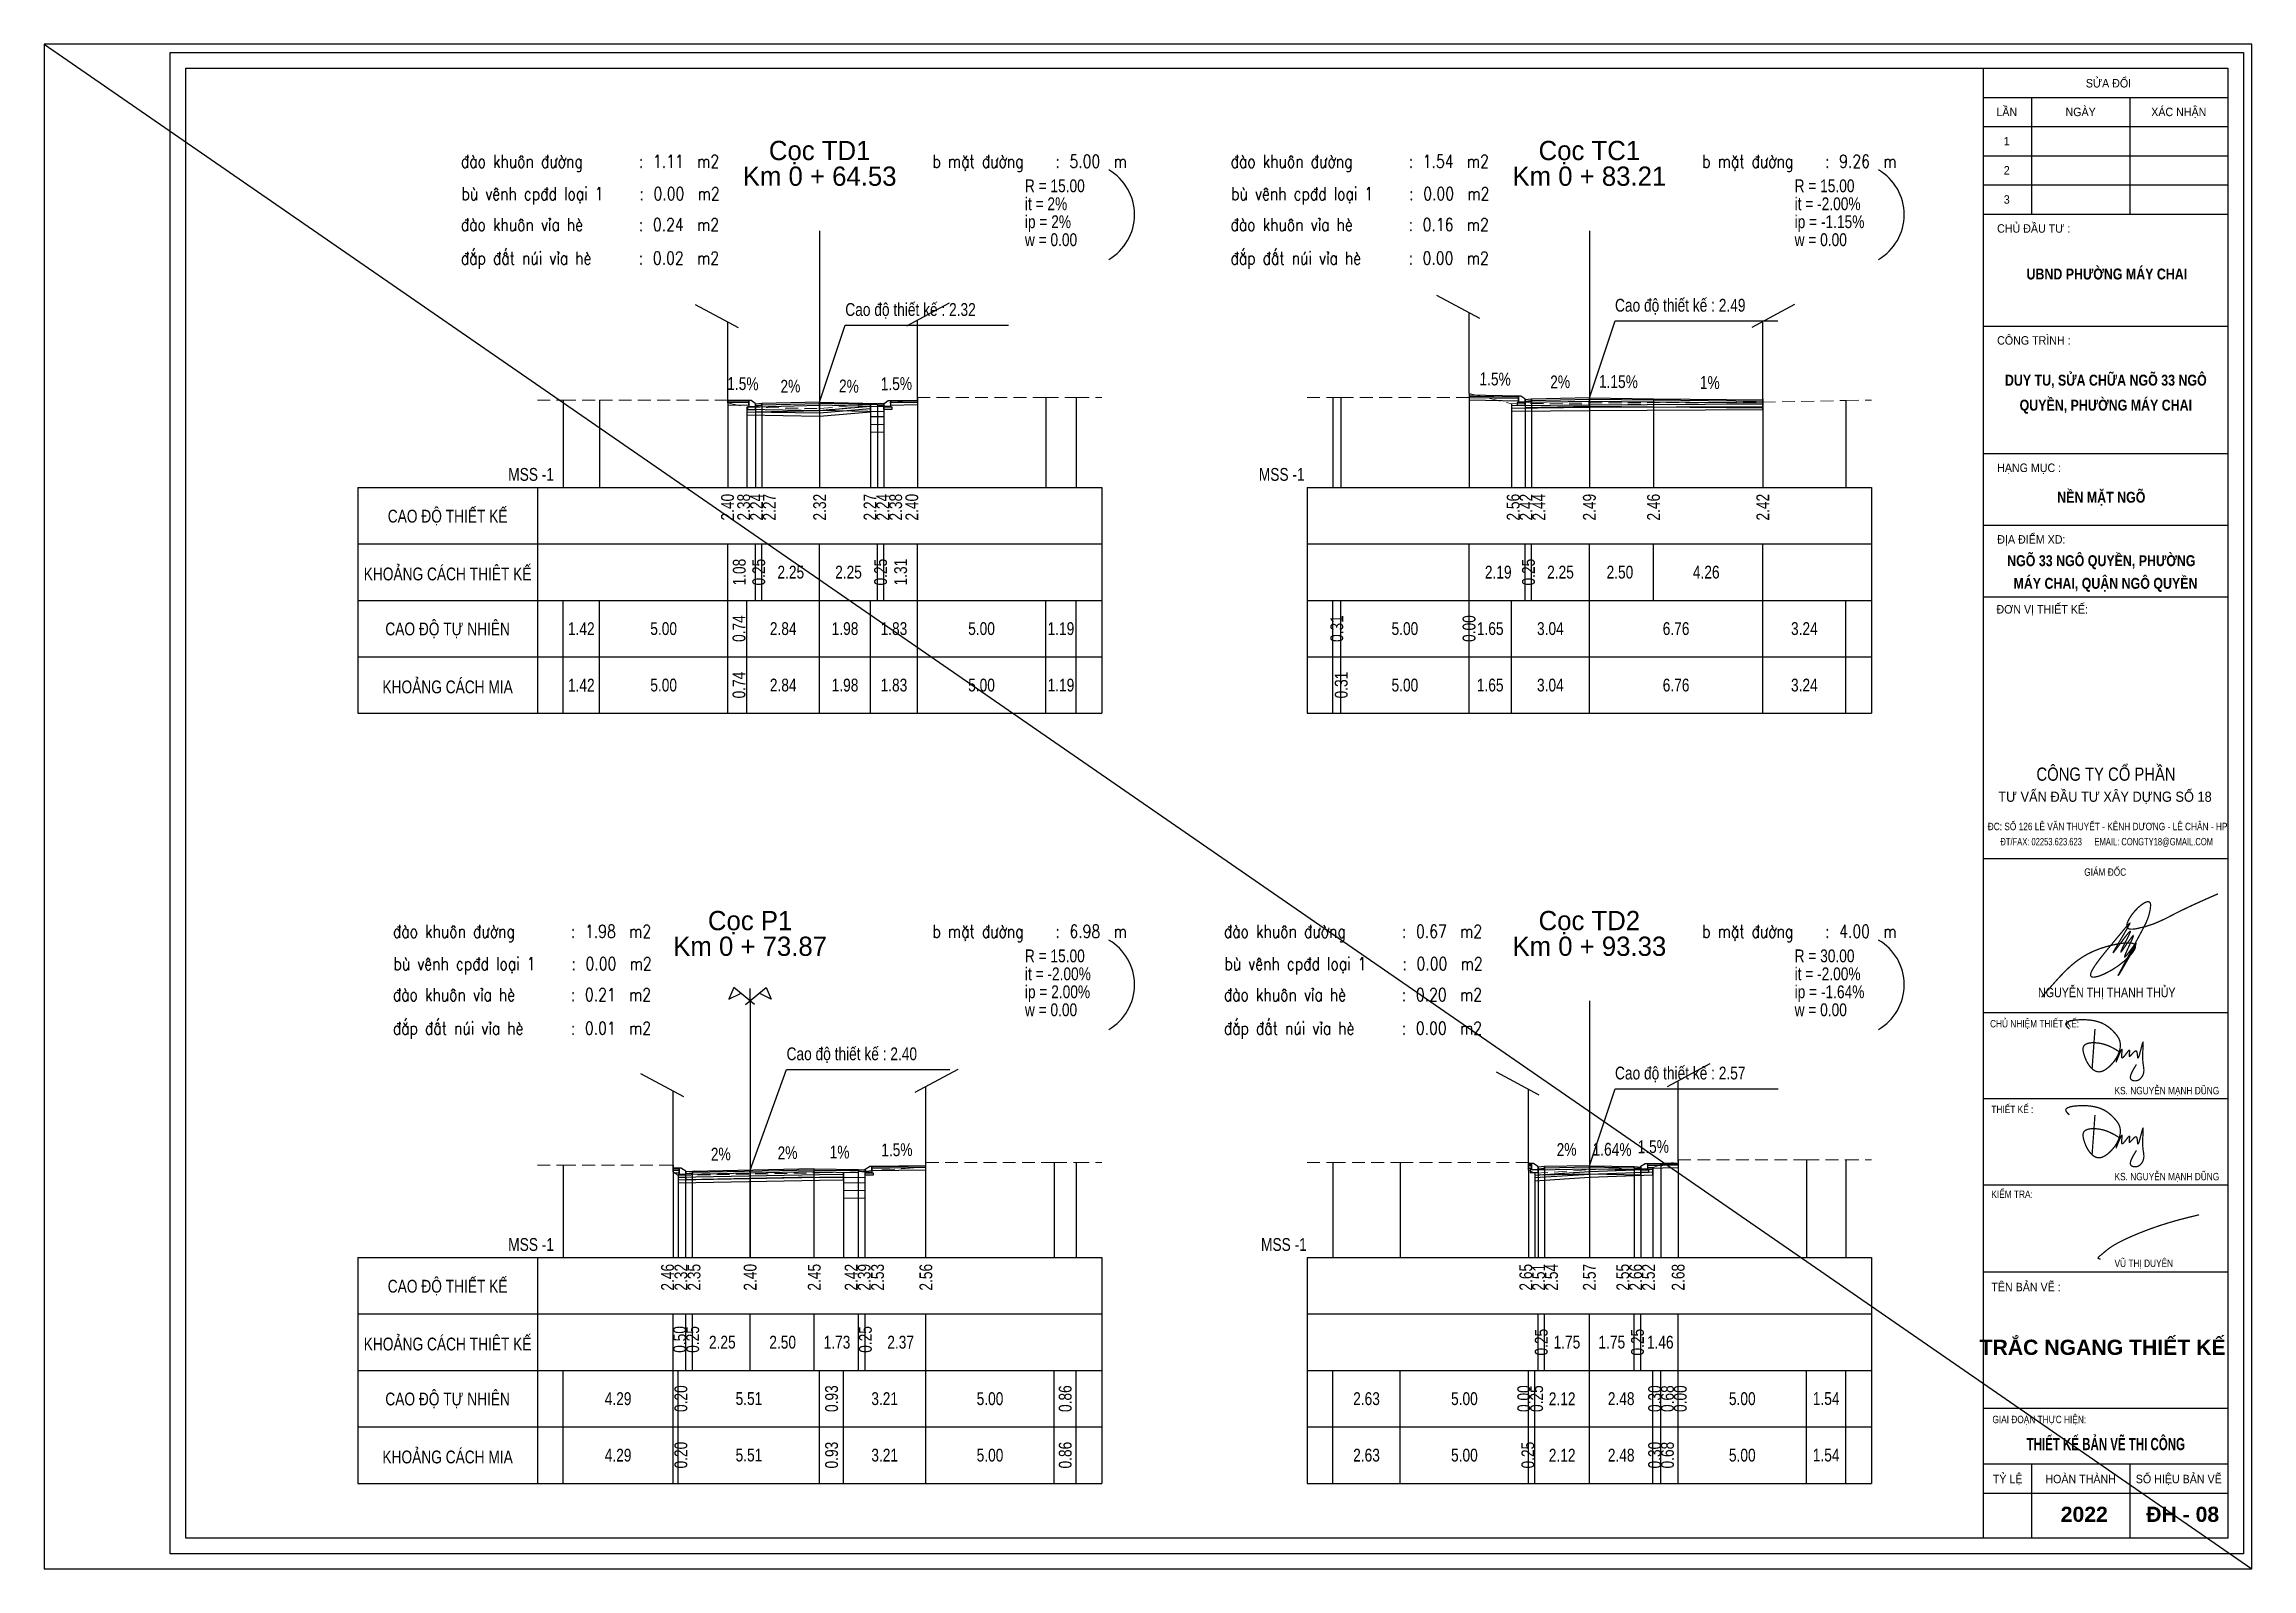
# Model space of a CAD drawing. Header units: inches. Extents: x -58 to 768, y -530 to 197.
# Drawn here: x 499.4 to 585.4, y -160.7 to -101.3 of the extents above; entities that cross this region are included whole.
import ezdxf
from ezdxf.enums import TextEntityAlignment as Align

# ---------------------------------------------------------------- set-up
doc = ezdxf.new("R2010")
doc.units = ezdxf.units.IN
doc.header["$MEASUREMENT"] = 0
doc.linetypes.add('HIDDEN', pattern=[0.375, 0.25, -0.125])
for name, color, linetype in [('Bang TN tu nhien', 3, 'Continuous'), ('BT7-THAY', 7, 'Continuous'), ('DAU_CO', 3, 'Continuous'), ('Dien sieu cao mo rong TN', 3, 'Continuous'), ('Dien thiet ke TN', 2, 'Continuous'), ('Duong cu', 8, 'Continuous'), ('Duong dong trac ngang tu nhien', 9, 'Continuous'), ('ENTTNTHIETKE1', 2, 'Continuous'), ('GHICHU', 7, 'Continuous'), ('KH_VAT', 8, 'Continuous'), ('KHUNGTEN', 5, 'Continuous'), ('Khuon duong1', 14, 'Continuous'), ('Khuon duong4', 14, 'Continuous'), ('Khuon duong8', 14, 'Continuous'), ('Mat duong PD 1', 1, 'Continuous'), ('Ranh dan ngoai PD 1', 3, 'Continuous'), ('T.bao', 6, 'Continuous'), ('thep', 2, 'Continuous'), ('TracNgang', 7, 'Continuous'), ('TXT', 5, 'Continuous'), ('Via he', 6, 'Continuous')]:
    doc.layers.add(name, color=color, linetype=linetype)
for name, color, linetype, lineweight in [('ISO', 153, 'Continuous', 13), ('LC ISO', 160, 'Continuous', 13), ('LC Net dam 1', 30, 'Continuous', 30), ('LC Net khuat', 4, 'HIDDEN', 13), ('LC Net thay', 7, 'Continuous', 25), ('LC Text1', 3, 'Continuous', 20)]:
    doc.layers.add(name, color=color, linetype=linetype, lineweight=lineweight)
doc.layers.add('KCS_Plotter', color=11, linetype='Continuous', plot=False)
doc.styles.add('BangTN', font='viet buddy.shx', dxfattribs={"width": 0.8})
doc.styles.add('LC 3', font='vnsimli.shx', dxfattribs={"width": 0.75})
doc.styles.add('style1', font='')
doc.styles.add('T2', font='', dxfattribs={"width": 0.8})
doc.styles.add('THANG2', font='')
doc.styles.add('VnAvantH-B', font='')
doc.styles.get('style1').set_extended_font_data('.VnAvantH')
doc.styles.get('T2').set_extended_font_data('.VnArialH')
doc.styles.get('THANG2').set_extended_font_data('.VnHelvetInsH', bold=True)
doc.styles.get('VnAvantH-B').set_extended_font_data('.VnAvantH', bold=True)

msp = doc.modelspace()

# ---------------------------------------------------------------- texts
at = {"layer": 'Bang TN tu nhien', "color": 3, "style": 'BangTN', "width": 0.8}
for s, p in [('CAO ĐỘ THIẾT KẾ', (515.084, -119.652)), ('KHOẢNG CÁCH THIÊT KẾ', (515.084, -121.852)), ('CAO ĐỘ TỰ NHIÊN', (515.084, -124.052)), ('KHOẢNG CÁCH MIA', (515.084, -126.252)), ('CAO ĐỘ THIẾT KẾ', (515.084, -149.652)), ('KHOẢNG CÁCH THIÊT KẾ', (515.084, -151.852)), ('CAO ĐỘ TỰ NHIÊN', (515.084, -154.052)), ('KHOẢNG CÁCH MIA', (515.084, -156.252))]:
    msp.add_text(s, height=0.5, dxfattribs=at).set_placement(p, align=Align.MIDDLE)
at = {"layer": 'Dien sieu cao mo rong TN', "style": 'BangTN', "width": 0.8}
for s, p in [('R = 15.00', (537.584, -106.552)), ('R = 15.00', (567.584, -106.552)), ('it = 2%%%', (537.584, -107.252)), ('it = -2.00%', (567.584, -107.252)), ('ip = 2%%%', (537.584, -107.952)), ('ip = -1.15%', (567.584, -107.952)), ('w = 0.00', (537.584, -108.652)), ('w = 0.00', (567.584, -108.652)), ('R = 15.00', (537.584, -136.552)), ('R = 30.00', (567.584, -136.552)), ('it = -2.00%%%', (537.584, -137.252)), ('it = -2.00%', (567.584, -137.252)), ('ip = 2.00%%%', (537.584, -137.952)), ('ip = -1.64%', (567.584, -137.952)), ('w = 0.00', (537.584, -138.652)), ('w = 0.00', (567.584, -138.652))]:
    msp.add_text(s, height=0.5, dxfattribs=at).set_placement(p, align=Align.TOP_LEFT)
at = {"layer": 'Dien thiet ke TN', "color": 2, "style": 'BangTN', "width": 0.8}
for s, rotation, p in [('1.5%', 359.14063, (526.588, -114.91)), ('2%%%', 1.29599, (528.454, -115.007)), ('2%%%', 358.70401, (530.715, -115.007)), ('1.5%', 0.85937, (532.581, -114.91)), ('1.5%', 359.14063, (555.906, -114.729)), ('2%', 1.14576, (558.454, -114.839)), ('1.15%', 359.34048, (560.712, -114.829)), ('1%%%', 359.34048, (564.274, -114.867)), ('2%', 1.14576, (525.739, -144.924)), ('2%', 1.14576, (528.34, -144.872)), ('1%%%', 359.42706, (530.357, -144.846)), ('1.5%', 0.85937, (532.601, -144.756)), ('2%', 1.14576, (558.704, -144.744)), ('1.64%', 359.06056, (560.464, -144.741)), ('1.5%', 0.85937, (562.081, -144.633))]:
    msp.add_text(s, height=0.5, rotation=rotation, dxfattribs=at).set_placement(p, align=Align.BOTTOM_CENTER)
at = {"layer": 'Dien thiet ke TN', "char_height": 0.5, "attachment_point": 7, "style": 'BangTN'}
for s, insert in [('Cao độ thiết kế : 2.32', (530.584, -111.982)), ('Cao độ thiết kế : 2.49', (560.584, -111.816)), ('Cao độ thiết kế : 2.40', (528.295, -140.977)), ('Cao độ thiết kế : 2.57', (560.584, -141.727))]:
    msp.add_mtext(s, dxfattribs=dict(at, insert=insert))
at = {"layer": 'GHICHU', "color": 0, "style": 'THANG2'}
for s, height, p in [('tr¾c ngang thiÕt kÕ', 0.59123, (579.587, -152.346)), ('2022', 0.5912, (578.873, -158.853)), ('®h - 08', 0.5912, (582.709, -158.853))]:
    msp.add_text(s, height=height, rotation=359.99922, dxfattribs=at).set_placement(p, align=Align.CENTER)
at = {"layer": 'LC Text1', "color": 3, "style": 'LC 3', "width": 0.8}
for s, height, p in [('®µo khu«n ®\xadêng', 0.50002, (515.602, -106.096, 0)), (':', 0.5, (522.543, -106.096, 0)), ('1.11', 0.5, (523.09, -106.096, 0)), ('m2', 0.5, (524.81, -106.096, 0)), ('b mÆt ®\xadêng', 0.50002, (533.982, -106.096, 0)), (':', 0.5, (538.775, -106.096, 0)), ('5.00', 0.5, (539.321, -106.096, 0)), ('m', 0.5, (541.041, -106.096, 0)), ('®µo khu«n ®\xadêng', 0.50002, (545.602, -106.096, 0)), (':', 0.5, (552.543, -106.096, 0)), ('1.54', 0.5, (553.09, -106.096, 0)), ('m2', 0.5, (554.81, -106.096, 0)), ('b mÆt ®\xadêng', 0.50002, (563.982, -106.096, 0)), (':', 0.5, (568.775, -106.096, 0)), ('9.26', 0.5, (569.321, -106.096, 0)), ('m', 0.5, (571.041, -106.096, 0)), ('bï vªnh cp®d lo¹i 1', 0.50002, (515.623, -107.358, 0)), (':', 0.5, (522.563, -107.358, 0)), ('0.00', 0.5, (523.11, -107.358, 0)), ('m2', 0.5, (524.83, -107.358, 0)), ('bï vªnh cp®d lo¹i 1', 0.50002, (545.623, -107.358, 0)), (':', 0.5, (552.563, -107.358, 0)), ('0.00', 0.5, (553.11, -107.358, 0)), ('m2', 0.5, (554.83, -107.358, 0)), ('®µo khu«n vØa hÌ', 0.50002, (515.598, -108.562, 0)), (':', 0.5, (522.539, -108.562, 0)), ('0.24', 0.5, (523.086, -108.562, 0)), ('m2', 0.5, (524.806, -108.562, 0)), ('®µo khu«n vØa hÌ', 0.50002, (545.598, -108.562, 0)), (':', 0.5, (552.539, -108.562, 0)), ('0.16', 0.5, (553.086, -108.562, 0)), ('m2', 0.5, (554.806, -108.562, 0)), ('®¾p ®Êt nói vØa hÌ', 0.50002, (515.598, -109.868, 0)), ('®¾p ®Êt nói vØa hÌ', 0.50002, (545.598, -109.868, 0)), (':', 0.5, (522.539, -109.868, 0)), ('0.02', 0.5, (523.085, -109.868, 0)), ('m2', 0.5, (524.806, -109.868, 0)), (':', 0.5, (552.539, -109.868, 0)), ('0.00', 0.5, (553.085, -109.868, 0)), ('m2', 0.5, (554.806, -109.868, 0)), ('®µo khu«n ®\xadêng', 0.50002, (512.953, -136.096, 0)), (':', 0.5, (519.894, -136.096, 0)), ('1.98', 0.5, (520.44, -136.096, 0)), ('m2', 0.5, (522.16, -136.096, 0)), ('b mÆt ®\xadêng', 0.50002, (533.982, -136.096, 0)), (':', 0.5, (538.775, -136.096, 0)), ('6.98', 0.5, (539.321, -136.096, 0)), ('m', 0.5, (541.041, -136.096, 0)), ('®µo khu«n ®\xadêng', 0.50002, (545.34, -136.096, 0)), (':', 0.5, (552.281, -136.096, 0)), ('0.67', 0.5, (552.828, -136.096, 0)), ('m2', 0.5, (554.548, -136.096, 0)), ('b mÆt ®\xadêng', 0.50002, (563.982, -136.096, 0)), (':', 0.5, (568.775, -136.096, 0)), ('4.00', 0.5, (569.321, -136.096, 0)), ('m', 0.5, (571.041, -136.096, 0)), ('bï vªnh cp®d lo¹i 1', 0.50002, (512.973, -137.358, 0)), (':', 0.5, (519.914, -137.358, 0)), ('0.00', 0.5, (520.46, -137.358, 0)), ('m2', 0.5, (522.18, -137.358, 0)), ('bï vªnh cp®d lo¹i 1', 0.50002, (545.36, -137.358, 0)), (':', 0.5, (552.301, -137.358, 0)), ('0.00', 0.5, (552.848, -137.358, 0)), ('m2', 0.5, (554.568, -137.358, 0)), ('®µo khu«n vØa hÌ', 0.50002, (512.949, -138.562, 0)), (':', 0.5, (519.89, -138.562, 0)), ('0.21', 0.5, (520.436, -138.562, 0)), ('m2', 0.5, (522.156, -138.562, 0)), ('®µo khu«n vØa hÌ', 0.50002, (545.336, -138.562, 0)), (':', 0.5, (552.277, -138.562, 0)), ('0.20', 0.5, (552.823, -138.562, 0)), ('m2', 0.5, (554.544, -138.562, 0)), ('®¾p ®Êt nói vØa hÌ', 0.50002, (512.949, -139.868, 0)), ('0.01', 0.5, (520.436, -139.868, 0)), ('m2', 0.5, (522.156, -139.868, 0)), ('®¾p ®Êt nói vØa hÌ', 0.50002, (545.336, -139.868, 0)), ('0.00', 0.5, (552.823, -139.868, 0)), ('m2', 0.5, (554.543, -139.868, 0)), (':', 0.5, (519.89, -139.868, 0)), (':', 0.5, (552.277, -139.868, 0))]:
    msp.add_text(s, height=height, rotation=359.99922, dxfattribs=at).set_placement(p)
at = {"layer": 'LC Text1', "color": 3, "style": 'BangTN'}
for s, p in [('Cọc TD1', (529.584, -105.802)), ('Cọc TC1', (559.584, -105.802)), ('Km 0 + 64.53', (529.584, -106.802)), ('Km 0 + 83.21', (559.584, -106.802)), ('Cọc P1', (526.874, -135.802)), ('Cọc TD2', (559.584, -135.802)), ('Km 0 + 73.87', (526.874, -136.802)), ('Km 0 + 93.33', (559.584, -136.802))]:
    msp.add_text(s, height=0.75, dxfattribs=at).set_placement(p, align=Align.CENTER)
at = {"layer": 'LC Text1', "color": 3, "char_height": 0.5, "style": 'BangTN'}
for insert, attachment_point in [((519.23, -118.302), 9), ((546.702, -118.302), 7), ((519.23, -148.302), 9), ((546.787, -148.302), 7)]:
    msp.add_mtext('MSS -1', dxfattribs=dict(at, insert=insert, attachment_point=attachment_point))
at = {"layer": 'TracNgang', "color": 2, "style": 'BangTN', "width": 0.8}
for s, p in [('2.40', (525.993, -118.802)), ('2.38', (526.622, -118.802)), ('2.24', (527.122, -118.802)), ('2.27', (527.622, -118.802)), ('2.32', (529.584, -118.802)), ('2.27', (531.547, -118.802)), ('2.24', (532.047, -118.802)), ('2.38', (532.547, -118.802)), ('2.40', (533.176, -118.802)), ('2.56', (556.615, -118.802)), ('2.42', (557.115, -118.802)), ('2.44', (557.615, -118.802)), ('2.49', (559.584, -118.802)), ('2.46', (562.084, -118.802)), ('2.42', (566.344, -118.802)), ('2.46', (523.654, -148.802)), ('2.32', (524.178, -148.802)), ('2.35', (524.688, -148.802)), ('2.40', (526.874, -148.802)), ('2.45', (529.374, -148.802)), ('2.42', (530.81, -148.802)), ('2.39', (531.32, -148.802)), ('2.53', (531.841, -148.802)), ('2.56', (533.724, -148.802)), ('2.65', (557.108, -148.802)), ('2.51', (557.608, -148.802)), ('2.54', (558.108, -148.802)), ('2.57', (559.584, -148.802)), ('2.55', (560.889, -148.802)), ('2.66', (561.389, -148.802)), ('2.52', (561.889, -148.802)), ('2.68', (563.044, -148.802)), ('0.50', (524.126, -151.224)), ('0.25', (524.636, -151.225)), ('0.25', (531.366, -151.225))]:
    msp.add_text(s, height=0.5, rotation=90, dxfattribs=at).set_placement(p, align=Align.MIDDLE_RIGHT)
for s, p in [('1.08', (526.451, -121.852)), ('0.25', (527.209, -121.852)), ('0.25', (531.959, -121.852)), ('1.31', (532.74, -121.852)), ('0.25', (557.209, -121.852)), ('0.25', (557.709, -151.852)), ('0.25', (561.459, -151.852))]:
    msp.add_text(s, height=0.5, rotation=90, dxfattribs=at).set_placement(p, align=Align.MIDDLE)
for s, p in [('2.25', (528.459, -121.852)), ('2.25', (530.709, -121.852)), ('2.19', (556.032, -121.852)), ('2.25', (558.459, -121.852)), ('2.50', (560.775, -121.852)), ('4.26', (564.139, -121.852)), ('2.25', (525.791, -151.852)), ('2.50', (528.143, -151.852)), ('1.73', (530.261, -151.852)), ('2.37', (532.741, -151.852)), ('1.75', (558.709, -151.852)), ('1.75', (560.459, -151.852)), ('1.46', (562.347, -151.852))]:
    msp.add_text(s, height=0.5, dxfattribs=at).set_placement(p, align=Align.MIDDLE)
at = {"layer": 'TracNgang', "color": 3, "style": 'BangTN', "width": 0.8}
for s, p in [('1.42', (520.294, -124.052)), ('5.00', (523.504, -124.052)), ('2.84', (528.164, -124.052)), ('1.98', (530.574, -124.052)), ('1.83', (532.479, -124.052)), ('5.00', (535.894, -124.052)), ('1.19', (538.989, -124.052)), ('5.00', (552.394, -124.052)), ('1.65', (555.719, -124.052)), ('3.04', (558.064, -124.052)), ('6.76', (562.964, -124.052)), ('3.24', (567.964, -124.052)), ('1.42', (520.294, -126.252)), ('5.00', (523.504, -126.252)), ('2.84', (528.164, -126.252)), ('1.98', (530.574, -126.252)), ('1.83', (532.479, -126.252)), ('5.00', (535.894, -126.252)), ('1.19', (538.989, -126.252)), ('5.00', (552.394, -126.252)), ('1.65', (555.719, -126.252)), ('3.04', (558.064, -126.252)), ('6.76', (562.964, -126.252)), ('3.24', (567.964, -126.252)), ('4.29', (521.729, -154.052)), ('5.51', (526.829, -154.052)), ('3.21', (532.119, -154.052)), ('5.00', (536.224, -154.052)), ('2.63', (550.899, -154.052)), ('5.00', (554.714, -154.052)), ('2.12', (558.524, -154.052)), ('2.48', (560.824, -154.052)), ('5.00', (565.544, -154.052)), ('1.54', (568.814, -154.052)), ('4.29', (521.729, -156.252)), ('5.51', (526.829, -156.252)), ('3.21', (532.119, -156.252)), ('5.00', (536.224, -156.252)), ('2.63', (550.899, -156.252)), ('5.00', (554.714, -156.252)), ('2.12', (558.524, -156.252)), ('2.48', (560.824, -156.252)), ('5.00', (565.544, -156.252)), ('1.54', (568.814, -156.252))]:
    msp.add_text(s, height=0.5, dxfattribs=at).set_placement(p, align=Align.MIDDLE)
for s, p in [('0.74', (526.439, -124.052)), ('0.31', (549.739, -124.052)), ('0.00', (554.894, -124.052)), ('0.74', (526.439, -126.252)), ('0.31', (549.912, -126.252)), ('0.20', (524.174, -154.052)), ('0.93', (530.049, -154.052)), ('0.86', (539.154, -154.052)), ('0.00', (557.027, -154.052)), ('0.25', (557.527, -154.052)), ('0.30', (562.127, -154.052)), ('0.68', (562.627, -154.052)), ('0.00', (563.127, -154.052)), ('0.20', (524.174, -156.252)), ('0.93', (530.049, -156.252)), ('0.86', (539.154, -156.252)), ('0.25', (557.185, -156.252)), ('0.30', (562.127, -156.252)), ('0.68', (562.627, -156.252))]:
    msp.add_text(s, height=0.5, rotation=90, dxfattribs=at).set_placement(p, align=Align.MIDDLE)

# ---------------------------------------------------------------- blocks, each defined once
blk = doc.blocks.new('ChieuDungVat1.dwg')
at = {"layer": 'KH_VAT', "color": 6}
for points in [[(2.09, 14.6), (-6.27, 19.07)], [(0, 0), (0, 15.72)]]:
    blk.add_lwpolyline(points, dxfattribs=at)
blk = doc.blocks.new('ChieuDungVat2.dwg')
at = {"layer": 'KH_VAT', "color": 6}
for points in [[(-2.09, 14.6), (6.27, 19.07)], [(0, 0), (0, 15.72)]]:
    blk.add_lwpolyline(points, dxfattribs=at)
blk = doc.blocks.new('bovia')
at = {"layer": 'LC Net thay'}
blk.add_line((0, -0.23), (0, -0.25), dxfattribs=at)
blk.add_lwpolyline([(0, -0.23), (0.26, -0.23), (0.26, -0.131, 0.250765), (0.251, -0.114), (0.085, -0.003, 0.148069), (0.074, 0), (0, 0)], format="xyb", close=True, dxfattribs=at)
blk.add_lwpolyline([(0.26, -0.25), (-0.05, -0.25), (-0.05, -0.35), (0.26, -0.35), (0.26, -0.23)], dxfattribs=at)
blk = doc.blocks.new('chu ki Miss Duyen')
at = {"layer": 'ISO', "ltscale": 2, "const_width": 40}
blk.add_lwpolyline([(843, 225), (838, 225), (836, 225), (834, 225), (832, 225), (830, 226), (828, 226), (827, 226), (826, 226), (825, 226), (824, 226), (823, 226), (821, 226), (820, 227), (819, 227), (818, 227), (817, 227), (816, 227), (815, 227), (814, 227), (813, 228), (812, 228), (810, 228), (809, 228), (808, 228), (807, 229), (806, 229), (805, 229), (804, 229), (803, 230), (801, 230), (800, 230), (799, 230), (798, 231), (797, 231), (795, 231), (794, 232), (793, 232), (792, 232), (791, 233), (789, 233), (788, 233), (787, 234), (786, 234), (785, 235), (783, 235), (782, 235), (781, 236), (780, 236), (779, 237), (778, 237), (777, 238), (776, 238), (776, 238), (775, 238), (775, 239), (774, 239), (774, 239), (773, 239), (773, 240), (772, 240), (771, 240), (771, 240), (770, 241), (770, 241), (769, 241), (769, 242), (768, 242), (768, 242), (767, 242), (767, 243), (766, 243), (766, 243), (765, 244), (765, 244), (765, 244), (764, 245), (764, 245), (763, 245), (763, 246), (762, 246), (762, 246), (762, 247), (761, 247), (761, 247), (760, 248), (760, 248), (760, 248), (759, 249), (759, 249), (759, 249), (758, 250), (758, 250), (758, 250), (758, 251), (757, 251), (757, 251), (757, 252), (756, 252), (756, 253), (756, 253), (756, 253), (756, 254), (755, 254), (755, 255), (755, 255), (755, 255), (755, 256), (755, 256), (754, 257), (754, 257), (754, 257), (754, 258), (754, 258), (754, 259), (754, 259), (754, 260), (754, 260), (754, 260), (754, 261), (754, 261), (754, 262), (754, 262), (754, 263), (754, 263), (754, 263), (754, 264), (754, 264), (754, 265), (754, 265), (754, 266), (754, 266), (754, 267), (754, 267), (755, 268), (755, 268), (755, 269), (755, 269), (755, 270), (755, 270), (755, 270), (756, 271), (756, 271), (756, 272), (756, 272), (756, 273), (757, 273), (757, 274), (757, 274), (757, 275), (758, 275), (758, 276), (758, 276), (758, 277), (759, 277), (759, 278), (759, 278), (759, 279), (760, 279), (760, 280), (760, 280), (761, 281), (761, 281), (761, 282), (762, 282), (762, 283), (762, 283), (763, 284), (763, 284), (763, 285), (764, 285), (764, 286), (764, 286), (765, 287), (766, 288), (767, 289), (767, 290), (768, 291), (769, 293), (770, 294), (771, 295), (771, 296), (772, 297), (773, 298), (774, 299), (775, 300), (776, 301), (777, 302), (778, 303), (778, 304), (780, 306), (781, 307), (782, 308), (783, 309), (784, 310), (785, 311), (786, 312), (786, 312), (787, 313), (788, 314), (789, 315), (790, 316), (791, 317), (792, 318), (792, 319), (793, 320), (794, 321), (795, 322), (796, 323), (797, 324), (797, 324), (798, 325), (799, 326), (800, 327), (801, 328), (801, 329), (802, 330), (803, 330), (804, 331), (805, 332), (805, 333), (806, 334), (807, 335), (808, 336), (808, 336), (809, 337), (810, 338), (811, 339), (811, 340), (812, 340), (813, 341), (814, 343), (816, 344), (817, 346), (819, 348), (820, 349), (822, 351), (823, 352), (824, 354), (826, 355), (827, 357), (829, 358), (830, 360), (831, 361), (834, 364), (840, 370), (842, 372), (845, 376), (848, 379), (851, 382), (853, 386), (856, 389), (859, 392), (862, 395), (865, 398), (867, 401), (870, 404), (873, 407), (876, 411), (879, 414), (882, 417), (885, 420), (887, 423), (890, 427), (893, 430), (896, 433), (899, 436), (902, 440), (905, 443), (908, 446), (911, 449), (914, 453), (917, 456), (920, 459), (923, 462), (926, 466), (928, 469), (931, 472), (934, 476), (937, 479), (940, 482), (943, 486), (946, 489), (949, 492), (953, 495), (956, 499), (959, 502), (962, 505), (965, 509), (968, 512), (971, 515), (974, 519), (977, 522), (980, 525), (983, 529), (986, 532), (989, 535), (992, 538), (996, 542), (999, 545), (1002, 548), (1005, 552), (1008, 555), (1011, 558), (1014, 561), (1017, 565), (1021, 568), (1024, 571), (1027, 574), (1030, 578), (1033, 581), (1036, 584), (1040, 587), (1043, 591), (1046, 594), (1049, 596), (1052, 600), (1056, 603), (1059, 606), (1062, 610), (1065, 613), (1069, 616), (1072, 619), (1075, 622), (1078, 625), (1082, 628), (1085, 631), (1088, 634), (1091, 637), (1095, 640), (1098, 643), (1101, 646), (1105, 649), (1108, 652), (1111, 655), (1114, 658), (1118, 661), (1121, 664), (1124, 667), (1128, 670), (1131, 673), (1134, 676), (1138, 679), (1141, 682), (1144, 685), (1148, 688), (1151, 691), (1154, 694), (1158, 697), (1161, 700), (1165, 702), (1168, 705), (1171, 708), (1175, 711), (1178, 714), (1182, 717), (1185, 720), (1188, 722), (1192, 725), (1195, 728), (1199, 731), (1202, 734), (1205, 736), (1209, 739), (1212, 742), (1216, 745), (1219, 747), (1223, 750), (1226, 753), (1229, 756), (1233, 758), (1236, 761), (1240, 764), (1243, 767), (1247, 769), (1250, 772), (1254, 775), (1257, 777), (1261, 780), (1264, 783), (1268, 785), (1271, 788), (1275, 791), (1278, 793), (1282, 796), (1285, 799), (1289, 801), (1292, 804), (1296, 807), (1299, 809), (1303, 812), (1306, 815), (1310, 817), (1313, 820), (1317, 822), (1320, 825), (1324, 828), (1327, 830), (1331, 833), (1335, 835), (1338, 838), (1342, 840), (1345, 843), (1349, 846), (1352, 848), (1356, 851), (1360, 853), (1363, 856), (1367, 858), (1370, 861), (1374, 863), (1377, 866), (1381, 868), (1385, 871), (1392, 876), (1399, 881), (1406, 886), (1413, 891), (1421, 896), (1428, 901), (1435, 906), (1442, 911), (1447, 915), (1457, 921), (1464, 926), (1471, 931), (1479, 936), (1486, 941), (1493, 946), (1501, 950), (1508, 955), (1515, 960), (1523, 965), (1530, 970), (1537, 975), (1545, 980), (1552, 984), (1559, 989), (1567, 994), (1574, 999), (1582, 1004), (1589, 1008), (1596, 1013), (1604, 1018), (1611, 1023), (1619, 1028), (1626, 1032), (1634, 1037), (1641, 1042), (1648, 1046), (1656, 1051), (1663, 1056), (1671, 1061), (1678, 1065), (1686, 1070), (1693, 1075), (1701, 1079), (1708, 1084), (1716, 1089), (1723, 1093), (1731, 1098), (1738, 1103), (1746, 1107), (1753, 1112), (1761, 1116), (1769, 1121), (1776, 1126), (1784, 1130), (1791, 1135), (1799, 1139), (1806, 1144), (1814, 1148), (1822, 1153), (1829, 1158), (1837, 1162), (1844, 1167), (1852, 1171), (1860, 1176), (1867, 1180), (1875, 1185), (1882, 1189), (1890, 1194), (1898, 1198), (1905, 1203), (1913, 1207), (1921, 1212), (1928, 1216), (1936, 1220), (1943, 1225), (1951, 1229), (1959, 1234), (1964, 1237), (1974, 1243), (1982, 1247), (1989, 1251), (1997, 1256), (2005, 1260), (2012, 1265), (2020, 1269), (2028, 1273), (2036, 1278), (2043, 1282), (2051, 1286), (2059, 1291), (2066, 1295), (2074, 1299), (2082, 1304), (2089, 1308), (2097, 1312), (2105, 1317), (2113, 1321), (2120, 1325), (2128, 1330), (2136, 1334), (2144, 1338), (2151, 1342), (2159, 1347), (2167, 1351), (2175, 1355), (2182, 1359), (2190, 1364), (2198, 1368), (2206, 1372), (2213, 1376), (2221, 1381), (2229, 1385), (2237, 1389), (2244, 1393), (2252, 1397), (2260, 1402), (2268, 1406), (2276, 1410), (2283, 1414), (2291, 1418), (2299, 1422), (2307, 1426), (2315, 1431), (2322, 1435), (2330, 1439), (2338, 1443), (2346, 1447), (2354, 1451), (2361, 1455), (2369, 1459), (2377, 1464), (2385, 1468), (2393, 1472), (2401, 1476), (2408, 1480), (2416, 1484), (2424, 1488), (2432, 1492), (2440, 1496), (2448, 1500), (2456, 1504), (2463, 1508), (2471, 1512), (2479, 1516), (2487, 1520), (2495, 1524), (2503, 1528), (2511, 1532), (2519, 1536), (2526, 1540), (2534, 1544), (2542, 1548), (2550, 1552), (2558, 1556), (2566, 1560), (2574, 1564), (2582, 1568), (2590, 1572), (2598, 1575), (2606, 1579), (2613, 1583), (2621, 1587), (2629, 1591), (2637, 1595), (2645, 1599), (2653, 1603), (2661, 1607), (2669, 1610), (2677, 1614), (2685, 1618), (2693, 1622), (2701, 1626), (2709, 1630), (2717, 1633), (2725, 1637), (2733, 1641), (2741, 1645), (2749, 1649), (2756, 1652), (2764, 1656), (2772, 1660), (2780, 1664), (2788, 1668), (2796, 1671), (2804, 1675), (2812, 1679), (2820, 1683), (2828, 1686), (2836, 1690), (2844, 1694), (2852, 1698), (2860, 1701), (2868, 1705), (2876, 1709), (2884, 1712), (2892, 1716), (2900, 1720), (2908, 1723), (2916, 1727), (2925, 1731), (2933, 1734), (2941, 1738), (2949, 1742), (2957, 1745), (2965, 1749), (2973, 1753), (2981, 1756), (2989, 1760), (2997, 1763), (3005, 1767), (3013, 1771), (3021, 1774), (3029, 1778), (3037, 1781), (3045, 1785), (3053, 1789), (3061, 1792), (3069, 1796), (3078, 1799), (3086, 1803), (3094, 1806), (3102, 1810), (3110, 1813), (3118, 1817), (3126, 1820), (3134, 1824), (3142, 1827), (3150, 1831), (3156, 1833), (3167, 1838), (3175, 1841), (3183, 1845), (3191, 1848), (3199, 1852), (3207, 1855), (3215, 1859), (3223, 1862), (3232, 1866), (3240, 1869), (3248, 1873), (3256, 1876), (3264, 1879), (3272, 1883), (3280, 1886), (3288, 1890), (3297, 1893), (3305, 1896), (3313, 1900), (3321, 1903), (3329, 1907), (3337, 1910), (3345, 1913), (3354, 1917), (3362, 1920), (3370, 1923), (3378, 1927), (3386, 1930), (3394, 1933), (3403, 1937), (3411, 1940), (3419, 1944), (3427, 1947), (3435, 1950), (3452, 1957), (3468, 1963), (3484, 1970), (3501, 1977), (3517, 1983), (3534, 1990), (3550, 1996), (3566, 2003), (3583, 2009), (3599, 2016), (3616, 2022), (3632, 2029), (3648, 2035), (3665, 2042), (3681, 2048), (3698, 2055), (3714, 2061), (3731, 2068), (3747, 2074), (3763, 2081), (3780, 2087), (3796, 2093), (3813, 2100), (3828, 2106)], dxfattribs=at)
blk = doc.blocks.new('nguyen thi thanh thuy')
at = {"layer": 'ISO', "ltscale": 2, "const_width": 40}
blk.add_lwpolyline([(-2685, -1690, -0.006388), (-2178, -1117, -0.008557), (-1977, -905, -0.017087), (-1770, -708, -0.102087), (-833, -161, -0.039833), (-270, -16, -0.020512), (-90, 8, -0.044497), (98, 9, -0.05587), (182, -8, -0.113633), (236, -42, -0.176433), (258, -92, -0.077033), (254, -135, -0.069534), (223, -210, -0.038569), (166, -296, -0.030368), (57, -421, -0.082382), (-675, -942, -0.035158), (-905, -1035, -0.04441), (-1026, -1062, -0.066948), (-1091, -1062, -0.143409), (-1132, -1043, -0.176131), (-1149, -1007, -0.069024), (-1148, -973, -0.059887), (-1131, -911, -0.036714), (-1079, -807, -0.019023), (-1000, -683, -0.011006), (-898, -542, -0.01042), (-645, -222, 0.001355), (-76, 463, -0.031231), (69, 631, -0.180623), (82, 640, -0.602198), (84, 631, -0.055981), (56, 570, -0.010846), (-28, 418, 0.000464), (-371, -161, 0.02324), (-439, -286, 1.627113), (-437, -292, 0.049833), (-397, -245, 0.005496), (-91, 162, -0.011697), (26, 311, -0.051381), (82, 370, -0.288592), (95, 376, -0.379106), (97, 362, -0.040394), (80, 315, -0.015043), (4, 153, 0.026859), (-200, -261, 0.160173), (-204, -278, 0.62441), (-195, -273, 0.034188), (-141, -204, -0.015387), (148, 200, -0.034245), (183, 240, -0.377171), (195, 246, -0.275743), (195, 230, -0.039705), (162, 143, -0.007154), (29, -150, 0.010269), (-53, -335, 0.059207), (-81, -418, 0.494242), (-78, -431, 0.209425), (-61, -421, 0.031522), (-22, -378, 0.012151), (92, -232, -0.015412), (249, -26, -0.066877), (274, -2, -1.012313), (279, -8, -0.055225), (269, -38, -0.019501), (211, -159, -0.008968), (2, -538, -0.00525), (-207, -898, -0.041875), (-284, -1018, -0.365695), (-264, -970, -0.007459), (-39, -543, 0.000828), (491, 447, 0.016244), (598, 659, 0.05881), (711, 1009, 0.039413), (734, 1174, 0.060004), (730, 1242, 0.240646), (692, 1298, 0.134453), (647, 1305, 0.071372), (590, 1291, 0.040684), (523, 1258, 0.056501), (335, 1112, 0.071752), (65, 772, 0.045704), (5, 642, 0.058573), (-12, 565, 0.116475), (-5, 505, 0.165912), (30, 466, 0.096245), (88, 446, 0.048338), (165, 443, 0.036618), (301, 460, 0.062636), (1097, 724, 0.01049), (1469, 913, -0.006081), (1725, 1041, -0.007252), (2275, 1297, -0.003845), (2852, 1552)], format="xyb", dxfattribs=at)
blk = doc.blocks.new('Nguyen Manh Dung')
at = {"layer": 'LC ISO', "const_width": 60}
for points in [[(-1870, 1732), (-1922, 1783), (-1970, 1833), (-2008, 1881), (-2021, 1904), (-2030, 1922), (-2036, 1946), (-2036, 1965), (-2032, 1984), (-2024, 2001), (-2013, 2017), (-1997, 2033), (-1956, 2060), (-1902, 2084), (-1839, 2104), (-1766, 2121), (-1686, 2135), (-1601, 2145), (-1512, 2153), (-1330, 2161), (-1222, 2162), (-1153, 2160), (-1069, 2157), (-989, 2152), (-911, 2144), (-837, 2135), (-695, 2110), (-564, 2078), (-443, 2038), (-329, 1991), (-223, 1936), (-123, 1874), (-29, 1805), (62, 1728), (149, 1645), (256, 1528), (315, 1458), (354, 1407), (390, 1354), (422, 1299), (437, 1269), (469, 1185), (484, 1126), (494, 1065), (499, 1003), (499, 941), (494, 878), (485, 814), (471, 750), (453, 686), (431, 622), (405, 559), (376, 496), (307, 372), (227, 253), (136, 140), (37, 34), (-37, -34), (-125, -106), (-181, -145), (-238, -181), (-295, -210), (-353, -234), (-410, -250), (-483, -260), (-523, -259), (-578, -251), (-632, -234), (-684, -211), (-736, -180), (-785, -143), (-833, -100), (-879, -52), (-923, 1), (-965, 58), (-1005, 119), (-1042, 183), (-1077, 249), (-1138, 388), (-1194, 552), (-1208, 601), (-1223, 671), (-1233, 739), (-1236, 803), (-1230, 862), (-1211, 919), (-1186, 959), (-1148, 997), (-1101, 1027), (-1045, 1052), (-983, 1070), (-915, 1083), (-844, 1090), (-769, 1093), (-693, 1092), (-616, 1088), (-517, 1077), (-468, 1069), (-329, 1041), (-199, 1004), (-78, 960), (38, 909), (148, 854), (254, 795), (460, 671)], [(-814, -118), (-802, 50), (-790, 217), (-778, 385), (-765, 552), (-753, 720), (-741, 888), (-729, 1055), (-717, 1223), (-705, 1390), (-693, 1558), (-681, 1725)], [(477, 775), (449, 689), (422, 605), (409, 565), (396, 525), (384, 487), (373, 450), (361, 415), (351, 382), (342, 351), (333, 323), (325, 298), (319, 275), (313, 256), (309, 240), (306, 227), (304, 218), (304, 214), (305, 213), (306, 215), (308, 217), (310, 221), (313, 227), (315, 232), (318, 240), (326, 258), (336, 280), (346, 306), (358, 334), (370, 365), (384, 398), (398, 433), (427, 504), (457, 575), (472, 609), (486, 641), (500, 671), (514, 699), (526, 723), (538, 744), (548, 761), (553, 767), (557, 773), (561, 777), (565, 780), (568, 781), (571, 781), (573, 779), (575, 776), (576, 771), (577, 764), (578, 756), (578, 746), (577, 735), (577, 723), (575, 695), (572, 664), (569, 631), (565, 596), (560, 527), (558, 494), (558, 464), (560, 438), (561, 426), (564, 416), (566, 408), (570, 401), (574, 395), (580, 391), (584, 390), (590, 390), (597, 392), (605, 396), (613, 401), (622, 408), (631, 416), (641, 425), (662, 447), (684, 472), (707, 500), (731, 530), (779, 593), (802, 623), (825, 652), (846, 678), (866, 701), (875, 710), (884, 719), (892, 726), (900, 732), (906, 737), (913, 740), (918, 741), (922, 740), (926, 737), (929, 732), (931, 725), (931, 717), (932, 706), (931, 694), (930, 680), (929, 666), (925, 634), (920, 601), (915, 568), (912, 536), (910, 522), (909, 508), (909, 496), (909, 485), (911, 476), (913, 469), (914, 466), (920, 461), (925, 461), (931, 462), (937, 465), (945, 470), (953, 476), (962, 484), (971, 493), (981, 503), (1003, 526), (1026, 551), (1076, 605), (1101, 632), (1126, 657), (1150, 679), (1162, 688), (1173, 697), (1184, 704), (1195, 709), (1205, 713), (1214, 715), (1223, 715), (1228, 715), (1239, 710), (1246, 704), (1252, 697), (1258, 688), (1263, 677), (1267, 665), (1275, 639), (1281, 609), (1286, 576), (1290, 543), (1293, 510), (1296, 479), (1299, 451), (1302, 426), (1304, 416), (1306, 405), (1308, 399), (1310, 394), (1312, 389), (1315, 387), (1318, 385), (1321, 385), (1324, 387), (1327, 389), (1331, 393), (1334, 399), (1342, 412), (1350, 430), (1359, 452), (1368, 477), (1377, 505), (1386, 536), (1396, 569), (1406, 605), (1426, 679), (1466, 833), (1475, 870), (1485, 906), (1494, 941), (1502, 973), (1510, 1003), (1518, 1031), (1524, 1055), (1531, 1075), (1538, 1095), (1541, 1104), (1545, 1112), (1549, 1116), (1552, 1117), (1554, 1113), (1556, 1106), (1557, 1095), (1558, 1081), (1558, 1065), (1558, 1045), (1557, 1023), (1557, 998), (1556, 971), (1554, 942), (1553, 911), (1552, 878), (1550, 844), (1546, 772), (1543, 696), (1540, 617), (1538, 537), (1537, 458), (1537, 381), (1540, 306), (1541, 276), (1544, 237), (1547, 204), (1550, 173), (1557, 113), (1565, 57), (1573, 5), (1580, -45), (1586, -93), (1590, -139), (1592, -185), (1590, -230), (1584, -276), (1580, -299), (1573, -328), (1568, -347), (1560, -371), (1551, -395), (1540, -419), (1528, -444), (1515, -467), (1501, -491), (1485, -513), (1469, -535), (1451, -556), (1432, -576), (1412, -594), (1390, -611), (1368, -626), (1344, -640), (1320, -652), (1288, -663), (1267, -668), (1239, -673), (1211, -676), (1183, -677), (1155, -676), (1128, -673), (1103, -668), (1079, -662), (1056, -653), (1039, -645), (1019, -632), (1004, -620), (992, -605), (982, -590), (975, -573), (970, -555), (966, -536), (965, -516), (966, -494), (969, -472), (973, -449), (979, -424), (987, -399), (996, -373), (1006, -346), (1018, -319), (1031, -291), (1060, -233), (1093, -172), (1128, -111), (1166, -48), (1246, 81)]]:
    blk.add_lwpolyline(points, dxfattribs=at)
blk = doc.blocks.new('khung vpn')
at = {"layer": 'Defpoints'}
for p, q in [((52556.46, -4195.446), (52498.758, -4195.446)), ((52498.758, -4195.446), (52498.758, -4235.276)), ((52556.46, -4235.276), (52556.46, -4195.446)), ((52498.758, -4235.276), (52556.46, -4235.276))]:
    blk.add_line(p, q, dxfattribs=at)
at = {"layer": 'KHUNGTEN'}
blk.add_lwpolyline([(52556.243, -4234.885), (52502.048, -4234.885), (52502.048, -4195.662), (52556.243, -4195.662)], close=True, dxfattribs=at)
at = {"layer": 'T.bao'}
for p, q in [((52549.443, -4196.835), (52555.832, -4196.835)), ((52550.703, -4196.835), (52550.703, -4199.885)), ((52553.267, -4196.835), (52553.267, -4199.885)), ((52549.443, -4197.598), (52555.832, -4197.598)), ((52549.443, -4198.36), (52555.832, -4198.36)), ((52549.443, -4199.123), (52555.832, -4199.123)), ((52549.443, -4222.987), (52555.832, -4222.987)), ((52549.443, -4225.241), (52555.832, -4225.241)), ((52549.443, -4227.516), (52555.832, -4227.516)), ((52549.443, -4232.534), (52555.832, -4232.534)), ((52550.703, -4232.534), (52550.703, -4234.474)), ((52553.267, -4232.534), (52553.267, -4234.474)), ((52549.443, -4233.296), (52555.832, -4233.296))]:
    blk.add_line(p, q, dxfattribs=at)
at = {"layer": 'thep'}
for p, q in [((52549.443, -4199.885), (52555.832, -4199.885)), ((52549.443, -4202.81), (52555.832, -4202.81)), ((52549.443, -4206.138), (52555.832, -4206.138)), ((52549.443, -4208.009), (52555.832, -4208.009)), ((52549.443, -4209.881), (52555.832, -4209.881)), ((52549.443, -4216.721), (52555.832, -4216.721)), ((52549.443, -4220.741), (52555.832, -4220.741)), ((52549.443, -4231.083), (52555.832, -4231.083))]:
    blk.add_line(p, q, dxfattribs=at)
for points in [[(52555.832, -4234.474), (52502.459, -4234.474), (52502.459, -4196.073), (52555.832, -4196.073)], [(52555.832, -4196.073), (52555.832, -4234.474), (52549.443, -4234.474), (52549.443, -4196.073)]]:
    blk.add_lwpolyline(points, close=True, dxfattribs=at)
at = {"layer": 'TXT', "linetype": 'Continuous'}
blk.add_line((52555.832, -4196.073), (52555.832, -4234.474), dxfattribs=at)
at = {"layer": 'ISO', "xscale": 0.0007999999999999995, "yscale": 0.0007999999999999995, "zscale": 0.0007999999999999995, "rotation": 352.0676215534355}
blk.add_blockref('chu ki Miss Duyen', (52551.816, -4227.273), dxfattribs=at)
at = {"layer": 'LC Net dam 1'}
for name, p, xscale, yscale, zscale in [('nguyen thi thanh thuy', (52553.202, -4218.934), 0.0008320000000000002, 0.0008320000000000002, 0.0008320000000000002), ('Nguyen Manh Dung', (52552.742, -4222.147), 0.0005625000000000002, 0.0005625000000000002, 0.0005625000000000002), ('Nguyen Manh Dung', (52552.742, -4224.392), 0.0005625000000000002, 0.0005625000000000002, 0.0005625000000000002)]:
    blk.add_blockref(name, p, dxfattribs=dict(at, xscale=xscale, yscale=yscale, zscale=zscale))
at = {"layer": 'BT7-THAY', "linetype": 'ByBlock', "style": 'VnAvantH-B'}
for s, height, width, p in [('ubnd ph\xadêng m¸y chai', 0.28512, 0.85, (52552.67, -4201.592)), ('nÒn mÆt ngâ', 0.28512, 0.85, (52552.525, -4207.424)), ('ngâ 33 ng« quyÒn, PH¦êNG', 0.28512, 0.85, (52552.525, -4209.082)), ('m¸y chai, quËn ng« quyÒn', 0.28512, 0.85, (52552.634, -4209.673)), ('thiÕt kÕ b¶n vÏ thi c«ng', 0.32076, 0.7, (52552.643, -4232.177))]:
    blk.add_text(s, height=height, dxfattribs=dict(at, width=width)).set_placement(p, align=Align.CENTER)
at = {"layer": 'BT7-THAY', "insert": (52552.643, -4204.081), "char_height": 0.28512, "width": 6.5241, "attachment_point": 2, "line_spacing_factor": 1.372151, "style": 'VnAvantH-B'}
blk.add_mtext('{\\W0.85;duy tu, söa ch÷a NGâ 33 ng« quyÒn, PH¦êNG m¸y chai}', dxfattribs=at)
at = {"layer": 'TXT', "linetype": 'Continuous'}
for s, height, style, width, p in [('söa ®æi', 0.2218, 'T2', 0.9, (52552.713, -4196.577)), ('lÇn', 0.2218, 'T2', 0.9, (52550.054, -4197.326)), ('ngµy', 0.2218, 'T2', 0.9, (52551.985, -4197.326)), ('x¸c nhËn', 0.2218, 'T2', 0.9, (52554.55, -4197.326)), ('1', 0.222, 'T2', 0.9, (52550.054, -4198.089)), ('2', 0.222, 'T2', 0.9, (52550.054, -4198.851)), ('3', 0.222, 'T2', 0.9, (52550.054, -4199.614)), ('c«ng ty cæ phÇn', 0.34658, 'T2', 0.8, (52552.648, -4214.689)), ('®c: sè 126 lª v¨n thuyÕt - kªnh d\xad¬ng - lª ch©n - hp', 0.19408, 'T2', 0.8, (52552.689, -4215.98)), ('§T/fax: 02253.623.623      Email: Congty18@gmail.com', 0.19408, 'style1', 0.7, (52552.666, -4216.376)), ('nguyÔn thÞ thanh thñy', 0.24954, 'T2', 0.8, (52552.668, -4220.343)), ('giai ®o¹n thùc hiÖn:', 0.19408, 'T2', 0.8, (52550.904, -4231.471)), ('tû lÖ', 0.2218, 'T2', 0.9, (52550.076, -4233.041)), ('hoµn thµnh', 0.2218, 'T2', 0.9, (52551.985, -4233.041)), ('sè hiÖu b¶n vÏ', 0.22181, 'T2', 0.9, (52554.55, -4233.041))]:
    blk.add_text(s, height=height, dxfattribs=dict(at, style=style, width=width)).set_placement(p, align=Align.CENTER)
at = {"layer": 'TXT', "linetype": 'Continuous', "style": 'T2'}
for s, height, width, p in [('chñ ®Çu t\xad :', 0.22181, 0.9, (52549.802, -4200.371)), ('c«ng tr×nh :', 0.22181, 0.9, (52549.802, -4203.296)), ('h¹ng môc :', 0.2218, 0.9, (52549.802, -4206.623)), ('®Þa ®iÓm xd:', 0.22181, 0.9, (52549.806, -4208.494)), ('®¬n vÞ thiÕt kÕ:', 0.22181, 0.9, (52549.785, -4210.32)), ('gi¸m ®èc', 0.1941, 0.8, (52552.079, -4217.171)), ('chñ nhiÖm thiÕt kÕ:', 0.19408, 0.8, (52549.617, -4221.132)), ('thiÕt kÕ :', 0.1941, 0.8, (52549.651, -4223.371)), ('ks. nguyÔn m¹nh dòng', 0.19408, 0.8, (52552.871, -4222.88)), ('ks. nguyÔn m¹nh dòng', 0.19408, 0.8, (52552.871, -4225.126)), ('kiÓm tra:', 0.1941, 0.8, (52549.651, -4225.587)), ('vò thÞ duyªn', 0.19408, 0.8, (52552.871, -4227.392)), ('tªn b¶n vÏ :', 0.22181, 0.9, (52549.651, -4228.026))]:
    blk.add_text(s, height=height, dxfattribs=dict(at, width=width)).set_placement(p)
at = {"layer": 'TXT', "linetype": 'Continuous', "style": 'T2', "width": 0.9}
blk.add_text('t\xad vÊn ®Çu t\xad x©y dùng sè 18', height=0.26617, dxfattribs=at).set_placement((52552.621, -4215.094), align=Align.MIDDLE)

# ---------------------------------------------------------------- linework, layer by layer
at = {"layer": 'Bang TN tu nhien', "color": 3}
for p, q in [((529.584, -108.552), (529.584, -118.552)), ((559.584, -108.552), (559.584, -118.552)), ((511.584, -118.552), (511.584, -127.352)), ((511.584, -118.552), (540.584, -118.552)), ((518.584, -118.552), (518.584, -127.352)), ((540.584, -118.552), (540.584, -127.352)), ((548.584, -118.552), (548.584, -127.352)), ((548.584, -118.552), (570.584, -118.552)), ((570.584, -118.552), (570.584, -127.352)), ((511.584, -120.752), (540.584, -120.752)), ((548.584, -120.752), (570.584, -120.752)), ((511.584, -122.952), (540.584, -122.952)), ((548.584, -122.952), (570.584, -122.952)), ((511.584, -125.152), (540.584, -125.152)), ((548.584, -125.152), (570.584, -125.152)), ((511.584, -127.352), (540.584, -127.352)), ((548.584, -127.352), (570.584, -127.352)), ((526.874, -138.552), (526.874, -148.552)), ((559.584, -138.552), (559.584, -148.552)), ((511.584, -148.552), (511.584, -157.352)), ((511.584, -148.552), (540.584, -148.552)), ((518.584, -148.552), (518.584, -157.352)), ((540.584, -148.552), (540.584, -157.352)), ((548.584, -148.552), (548.584, -157.352)), ((548.584, -148.552), (570.584, -148.552)), ((570.584, -148.552), (570.584, -157.352)), ((511.584, -150.752), (540.584, -150.752)), ((548.584, -150.752), (570.584, -150.752)), ((511.584, -152.952), (540.584, -152.952)), ((548.584, -152.952), (570.584, -152.952)), ((511.584, -155.152), (540.584, -155.152)), ((548.584, -155.152), (570.584, -155.152)), ((511.584, -157.352), (540.584, -157.352)), ((548.584, -157.352), (570.584, -157.352))]:
    msp.add_line(p, q, dxfattribs=at)
at = {"layer": 'DAU_CO', "linetype": 'Continuous'}
msp.add_line((526.874, -138.552), (526.874, -138.067), dxfattribs=at)
for points in [[(527.049, -138.695), (526.243, -138.036), (526.048, -138.487), (526.519, -138.261)], [(526.7, -138.695), (527.506, -138.036), (527.7, -138.487), (527.23, -138.261)]]:
    msp.add_lwpolyline(points, dxfattribs=at)
at = {"layer": 'Dien sieu cao mo rong TN'}
for centre in [(539.847, -107.927), (569.847, -107.927), (539.847, -137.927), (569.847, -137.927)]:
    msp.add_arc(centre, 2.011, 300, 60, dxfattribs=at)
at = {"layer": 'Dien thiet ke TN'}
for p, q in [((527.334, -115.283), (527.334, -118.552)), ((529.584, -115.232), (529.584, -118.552)), ((529.584, -115.232), (529.584, -118.552)), ((531.834, -115.283), (531.834, -118.552)), ((557.084, -115.136), (557.084, -118.552)), ((557.334, -115.111), (557.334, -118.552)), ((559.584, -115.066), (559.584, -118.552)), ((559.584, -115.066), (559.584, -118.552)), ((562.084, -115.095), (562.084, -118.552)), ((566.344, -115.095), (566.344, -118.552)), ((527.084, -115.308), (527.084, -118.552)), ((532.084, -115.308), (532.084, -118.552)), ((557.584, -145.037), (557.584, -148.552)), ((557.834, -145.012), (557.834, -148.552)), ((559.584, -144.977), (559.584, -148.552)), ((559.584, -144.977), (559.584, -148.552)), ((561.334, -145.006), (561.334, -148.552)), ((561.584, -145.031), (561.584, -148.552))]:
    msp.add_line(p, q, dxfattribs=at)
for points in [[(529.584, -115.232), (530.584, -112.232), (536.946, -112.232)], [(559.584, -115.066), (560.584, -112.066), (566.927, -112.066)], [(526.874, -145.149), (528.295, -141.227), (534.657, -141.227)], [(559.584, -144.977), (560.584, -141.977), (566.946, -141.977)], [(524.374, -148.552), (524.374, -145.222)], [(524.624, -148.552), (524.624, -145.197)], [(526.874, -148.552), (526.874, -145.152)], [(529.374, -148.552), (529.374, -145.102)], [(531.104, -148.552), (531.104, -145.119)], [(531.354, -148.552), (531.354, -145.144)], [(533.724, -148.552), (533.724, -144.852)]]:
    msp.add_lwpolyline(points, dxfattribs=at)
at = {"layer": 'Dien thiet ke TN', "color": 2}
for points in [[(526.188, -114.904, 0, 0, 0), (526.668, -114.911, 0.104, 0, 0), (526.988, -114.916, 0, 0, 0)], [(528.854, -114.998, 0, 0, 0), (528.374, -115.009, 0.104, 0, 0), (528.054, -115.016, 0, 0, 0)], [(530.315, -114.998, 0, 0, 0), (530.795, -115.009, 0.104, 0, 0), (531.115, -115.016, 0, 0, 0)], [(532.981, -114.904, 0, 0, 0), (532.501, -114.911, 0.104, 0, 0), (532.181, -114.916, 0, 0, 0)], [(555.506, -114.723, 0, 0, 0), (555.986, -114.73, 0.104, 0, 0), (556.306, -114.735, 0, 0, 0)], [(560.312, -114.825, 0, 0, 0), (560.792, -114.83, 0.104, 0, 0), (561.112, -114.834, 0, 0, 0)], [(563.874, -114.863, 0, 0, 0), (564.354, -114.868, 0.104, 0, 0), (564.674, -114.872, 0, 0, 0)], [(526.139, -144.916, 0, 0, 0), (525.659, -144.926, 0.104, 0, 0), (525.339, -144.932, 0, 0, 0)], [(528.74, -144.864, 0, 0, 0), (528.26, -144.874, 0.104, 0, 0), (527.94, -144.88, 0, 0, 0)], [(529.957, -144.842, 0, 0, 0), (530.437, -144.847, 0.104, 0, 0), (530.757, -144.85, 0, 0, 0)], [(533.005, -144.774, 0, 0, 0), (532.525, -144.781, 0.104, 0, 0), (532.205, -144.786, 0, 0, 0)], [(559.104, -144.736, 0, 0, 0), (558.625, -144.746, 0.104, 0, 0), (558.305, -144.752, 0, 0, 0)]]:
    msp.add_lwpolyline(points, format="xyseb", dxfattribs=at)
at = {"layer": 'Duong cu'}
for points in [[(556.544, -115.292), (556.544, -115.582), (559.584, -115.552), (566.344, -115.522), (566.344, -115.232)], [(526.744, -115.432), (526.744, -115.722), (529.584, -115.772), (531.564, -115.602), (531.564, -115.312)], [(526.744, -115.502), (529.584, -115.552), (531.564, -115.382)], [(526.744, -115.602), (529.584, -115.652), (531.564, -115.482)], [(556.544, -115.362), (559.584, -115.332), (566.344, -115.302)], [(556.544, -115.462), (559.584, -115.432), (566.344, -115.402)], [(524.074, -145.352), (524.074, -145.642), (529.584, -145.542), (530.514, -145.532), (530.514, -145.242)], [(524.074, -145.422), (529.584, -145.322), (530.514, -145.312)], [(524.074, -145.522), (529.584, -145.422), (530.514, -145.412)], [(557.464, -145.272), (557.464, -145.562), (559.584, -145.422), (562.064, -145.332), (562.064, -145.042)], [(557.464, -145.342), (559.584, -145.202), (562.064, -145.112)], [(557.464, -145.442), (559.584, -145.302), (562.064, -145.212)]]:
    msp.add_lwpolyline(points, dxfattribs=at)
at = {"layer": 'Duong dong trac ngang tu nhien', "color": 8}
for p, q in [((519.584, -115.152), (519.584, -118.552)), ((521.004, -115.152), (521.004, -118.552)), ((526.004, -115.152), (526.004, -118.552)), ((526.004, -115.252), (526.004, -118.552)), ((533.394, -115.052), (533.394, -118.552)), ((533.394, -115.172), (533.394, -118.552)), ((538.394, -115.052), (538.394, -118.552)), ((539.584, -115.052), (539.584, -118.552)), ((549.584, -115.052), (549.584, -118.552)), ((549.894, -115.052), (549.894, -118.552)), ((554.894, -114.892), (554.894, -118.552)), ((554.894, -115.052), (554.894, -118.552)), ((556.544, -115.292), (556.544, -118.552)), ((559.584, -115.262), (559.584, -118.552)), ((566.344, -115.232), (566.344, -118.552)), ((569.584, -115.167), (569.584, -118.552)), ((526.744, -115.432), (526.744, -118.552)), ((529.584, -115.482), (529.584, -118.552)), ((531.564, -115.312), (531.564, -118.552)), ((519.584, -144.952), (519.584, -148.552)), ((523.874, -144.952), (523.874, -148.552)), ((523.874, -145.212), (523.874, -148.552)), ((524.074, -145.352), (524.074, -148.552)), ((530.514, -145.242), (530.514, -148.552)), ((538.724, -144.852), (538.724, -148.552)), ((539.584, -144.852), (539.584, -148.552)), ((549.584, -144.852), (549.584, -148.552)), ((552.214, -144.852), (552.214, -148.552)), ((557.214, -144.852), (557.214, -148.552)), ((557.214, -145.152), (557.214, -148.552)), ((557.464, -145.272), (557.464, -148.552)), ((559.584, -145.132), (559.584, -148.552)), ((562.064, -145.042), (562.064, -148.552)), ((562.364, -144.942), (562.364, -148.552)), ((563.044, -144.752), (563.044, -148.552)), ((563.044, -144.812), (563.044, -148.552)), ((568.044, -144.752), (568.044, -148.552)), ((569.584, -144.752), (569.584, -148.552))]:
    msp.add_line(p, q, dxfattribs=at)
at = {"layer": 'KCS_Plotter'}
msp.add_line((499.359, -101.285), (585.404, -160.681), dxfattribs=at)
at = {"layer": 'Khuon duong1', "color": 3}
for p, q in [((527.334, -115.283), (527.334, -115.353)), ((529.584, -115.232), (529.584, -115.282)), ((529.584, -115.282), (529.584, -115.232)), ((529.584, -115.282), (529.584, -115.352)), ((529.584, -115.352), (529.584, -115.282)), ((531.834, -115.353), (531.834, -115.283)), ((559.584, -115.066), (559.584, -115.116)), ((559.584, -115.116), (559.584, -115.186)), ((559.584, -115.186), (559.584, -115.386)), ((527.334, -115.353), (527.084, -115.378)), ((527.084, -115.378), (527.084, -115.608)), ((527.084, -115.608), (529.584, -115.552)), ((529.584, -115.352), (529.584, -115.552)), ((529.584, -115.552), (529.584, -115.352)), ((532.084, -115.378), (531.834, -115.353)), ((559.584, -115.386), (562.084, -115.415)), ((562.084, -115.415), (566.344, -115.458)), ((531.354, -145.442), (531.354, -145.35)), ((529.374, -145.422), (531.354, -145.442)), ((530.514, -145.633), (531.354, -145.642)), ((530.514, -145.933), (531.354, -145.942)), ((530.514, -146.233), (531.354, -146.242))]:
    msp.add_line(p, q, dxfattribs=at)
at = {"layer": 'Khuon duong1', "color": 1}
for points in [[(527.334, -115.333), (529.584, -115.282)], [(531.834, -115.333), (529.584, -115.282)], [(557.334, -115.161), (559.584, -115.116)], [(559.584, -115.116), (562.084, -115.145)], [(562.084, -115.145), (566.344, -115.188)], [(529.374, -145.152), (524.624, -145.247)], [(529.374, -145.152), (531.104, -145.169)], [(557.834, -145.062), (559.584, -145.027)], [(559.584, -145.027), (561.334, -145.056)]]:
    msp.add_lwpolyline(points, dxfattribs=at)
at = {"layer": 'Khuon duong1', "color": 3}
for points in [[(557.334, -115.111), (557.334, -115.181), (557.084, -115.206), (557.084, -115.436), (559.584, -115.386), (559.584, -115.186), (559.584, -115.116), (559.584, -115.066)], [(532.084, -115.608), (529.584, -115.552)], [(532.084, -115.808), (531.564, -115.797)], [(532.084, -116.108), (531.564, -116.097)], [(532.084, -116.408), (531.564, -116.397)], [(524.624, -145.197), (524.374, -145.222), (524.374, -145.292), (524.624, -145.267), (524.624, -145.197), (524.624, -145.267), (524.374, -145.292)], [(531.104, -145.119), (531.354, -145.144), (531.354, -145.214), (531.104, -145.189), (531.104, -145.119), (531.104, -145.189), (531.354, -145.214)], [(557.834, -145.012), (557.834, -145.082), (557.584, -145.107), (557.584, -145.337), (559.584, -145.297), (559.584, -145.097), (559.584, -145.027), (559.584, -144.977)], [(559.584, -144.977), (559.584, -145.027), (559.584, -145.097), (559.584, -145.297), (561.584, -145.33), (561.584, -145.101), (561.334, -145.076), (561.334, -145.006)], [(529.374, -145.422), (524.374, -145.522)], [(524.374, -145.428), (524.374, -145.522)]]:
    msp.add_lwpolyline(points, dxfattribs=at)
at = {"layer": 'Khuon duong1', "color": 2}
for points in [[(557.084, -115.236), (559.584, -115.186)], [(559.584, -115.186), (562.084, -115.215)], [(562.084, -115.215), (566.344, -115.258)], [(527.084, -115.408), (529.584, -115.352)], [(532.084, -115.408), (529.584, -115.352)], [(529.374, -145.222), (524.374, -145.322)], [(529.374, -145.222), (531.104, -145.239)], [(557.584, -145.137), (559.584, -145.097)], [(559.584, -145.097), (561.584, -145.13)]]:
    msp.add_lwpolyline(points, dxfattribs=at)
at = {"layer": 'Khuon duong4', "color": 3}
for p, q in [((526.824, -115.344), (526.824, -115.164)), ((532.344, -115.164), (532.344, -115.344)), ((554.894, -115.144), (556.824, -115.173)), ((556.824, -115.173), (556.824, -114.993)), ((526.004, -115.331), (526.824, -115.344)), ((532.344, -115.344), (533.394, -115.328)), ((561.844, -144.887), (561.844, -145.067)), ((561.844, -145.067), (563.044, -145.049))]:
    msp.add_line(p, q, dxfattribs=at)
at = {"layer": 'Khuon duong4', "color": 1}
for points in [[(526.004, -115.181), (526.824, -115.194)], [(532.344, -115.194), (533.394, -115.178)], [(554.894, -114.994), (556.824, -115.023)], [(523.874, -145.104), (524.114, -145.108)], [(533.724, -144.999), (531.614, -145.03)], [(557.214, -144.921), (557.324, -144.923)], [(561.844, -144.917), (563.044, -144.899)]]:
    msp.add_lwpolyline(points, dxfattribs=at)
at = {"layer": 'Khuon duong4', "color": 2}
for points in [[(526.004, -115.231), (526.824, -115.244)], [(532.344, -115.244), (533.394, -115.228)], [(554.894, -115.044), (556.824, -115.073)], [(523.874, -145.154), (524.114, -145.158)], [(533.724, -145.049), (531.614, -145.08)], [(557.214, -144.971), (557.324, -144.973)], [(561.844, -144.967), (563.044, -144.949)]]:
    msp.add_lwpolyline(points, dxfattribs=at)
at = {"layer": 'Khuon duong4', "color": 3}
for points in [[(523.874, -145.254), (524.114, -145.258), (524.114, -145.078)], [(533.724, -145.149), (531.614, -145.18), (531.614, -145)], [(557.214, -145.071), (557.324, -145.073), (557.324, -144.893)]]:
    msp.add_lwpolyline(points, dxfattribs=at)
at = {"layer": 'Khuon duong8', "color": 14}
for points in [[(527.084, -115.308), (527.084, -115.378), (527.334, -115.353), (527.334, -115.283)], [(531.834, -115.283), (531.834, -115.353), (532.084, -115.378), (532.084, -115.308)], [(557.084, -115.136), (557.084, -115.206), (557.334, -115.181), (557.334, -115.111)], [(557.584, -145.037), (557.584, -145.107), (557.834, -145.082), (557.834, -145.012)], [(561.334, -145.006), (561.334, -145.076), (561.584, -145.101), (561.584, -145.031)]]:
    msp.add_lwpolyline(points, dxfattribs=at)
at = {"layer": 'LC Net khuat', "ltscale": 2}
for points in [[(518.584, -115.152), (519.584, -115.152), (521.004, -115.152), (526.004, -115.152), (526.004, -115.252), (526.744, -115.432), (529.584, -115.482), (531.564, -115.312), (533.394, -115.172), (533.394, -115.052), (538.394, -115.052), (539.584, -115.052), (540.584, -115.052)], [(518.584, -115.152), (519.584, -115.152), (521.004, -115.152), (526.004, -115.152), (526.004, -115.252), (526.744, -115.432), (529.584, -115.482), (531.564, -115.312), (531.882, -115.287)], [(548.584, -115.052), (549.584, -115.052), (549.894, -115.052), (554.894, -115.052), (554.894, -114.892), (556.544, -115.292), (559.584, -115.262), (566.344, -115.232), (569.584, -115.167), (570.584, -115.147)], [(548.584, -115.052), (549.584, -115.052), (549.894, -115.052), (554.894, -115.052), (554.894, -114.892), (556.544, -115.292), (559.584, -115.262), (566.344, -115.232), (569.584, -115.167), (570.584, -115.147)], [(526.744, -115.502), (529.584, -115.552), (531.564, -115.382)], [(556.544, -115.362), (559.584, -115.332), (566.344, -115.302)], [(518.584, -144.952), (519.584, -144.952), (523.874, -144.952), (523.874, -145.212), (524.074, -145.352), (529.584, -145.252), (530.514, -145.242), (533.724, -145.032), (533.724, -144.852), (538.724, -144.852), (539.584, -144.852), (540.584, -144.852)], [(518.584, -144.952), (519.584, -144.952), (523.874, -144.952), (523.874, -145.212), (524.074, -145.352), (529.584, -145.252), (530.514, -145.242), (533.724, -145.032), (533.724, -144.852), (538.724, -144.852), (539.584, -144.852), (540.584, -144.852)], [(524.074, -145.422), (529.584, -145.322), (530.514, -145.312)], [(548.584, -144.852), (549.584, -144.852), (552.214, -144.852), (557.214, -144.852), (557.214, -145.152), (557.464, -145.272), (559.584, -145.132), (562.064, -145.042), (562.364, -144.942), (563.044, -144.812), (563.044, -144.752), (568.044, -144.752), (569.584, -144.752), (570.584, -144.752)], [(548.584, -144.852), (549.584, -144.852), (552.214, -144.852), (557.214, -144.852), (557.214, -145.152), (557.464, -145.272), (559.584, -145.132), (562.064, -145.042), (562.364, -144.942), (563.044, -144.812), (563.044, -144.752), (568.044, -144.752), (569.584, -144.752), (570.584, -144.752)], [(557.464, -145.342), (559.584, -145.202), (562.064, -145.112)]]:
    msp.add_lwpolyline(points, dxfattribs=at)
at = {"layer": 'Mat duong PD 1'}
for points in [[(529.584, -115.232), (527.334, -115.283)], [(529.584, -115.232), (531.834, -115.283)], [(559.584, -115.066), (557.334, -115.111)], [(559.584, -115.066), (562.084, -115.095)], [(562.084, -115.095), (566.344, -115.138)], [(529.374, -145.102), (524.624, -145.197)], [(529.374, -145.102), (531.104, -145.119)], [(559.584, -144.977), (557.834, -145.012)], [(559.584, -144.977), (561.334, -145.006)]]:
    msp.add_lwpolyline(points, dxfattribs=at)
at = {"layer": 'Ranh dan ngoai PD 1'}
for points in [[(527.334, -115.283), (527.084, -115.308)], [(531.834, -115.283), (532.084, -115.308)], [(557.334, -115.111), (557.084, -115.136)], [(557.834, -145.012), (557.584, -145.037)], [(561.334, -145.006), (561.584, -145.031)]]:
    msp.add_lwpolyline(points, dxfattribs=at)
at = {"layer": 'TracNgang', "color": 2}
for p, q in [((526.004, -122.952), (526.004, -120.752)), ((527.084, -122.952), (527.084, -120.752)), ((527.334, -122.952), (527.334, -120.752)), ((529.584, -122.952), (529.584, -120.752)), ((531.834, -122.952), (531.834, -120.752)), ((532.084, -122.952), (532.084, -120.752)), ((533.394, -122.952), (533.394, -120.752)), ((554.894, -122.952), (554.894, -120.752)), ((557.084, -122.952), (557.084, -120.752)), ((557.334, -122.952), (557.334, -120.752)), ((559.584, -122.952), (559.584, -120.752)), ((562.084, -122.952), (562.084, -120.752)), ((566.344, -122.952), (566.344, -120.752)), ((523.874, -152.952), (523.874, -150.752)), ((524.374, -152.952), (524.374, -150.752)), ((524.624, -152.952), (524.624, -150.752)), ((526.874, -152.952), (526.874, -150.752)), ((529.374, -152.952), (529.374, -150.752)), ((531.104, -152.952), (531.104, -150.752)), ((531.354, -152.952), (531.354, -150.752)), ((533.724, -152.952), (533.724, -150.752)), ((557.584, -152.952), (557.584, -150.752)), ((557.834, -152.952), (557.834, -150.752)), ((559.584, -152.952), (559.584, -150.752)), ((561.334, -152.952), (561.334, -150.752)), ((561.584, -152.952), (561.584, -150.752)), ((563.044, -152.952), (563.044, -150.752))]:
    msp.add_line(p, q, dxfattribs=at)
at = {"layer": 'TracNgang', "color": 3}
for p, q in [((519.584, -125.152), (519.584, -122.952)), ((521.004, -125.152), (521.004, -122.952)), ((526.004, -125.152), (526.004, -122.952)), ((526.004, -125.152), (526.004, -122.952)), ((526.744, -125.152), (526.744, -122.952)), ((529.584, -125.152), (529.584, -122.952)), ((531.564, -125.152), (531.564, -122.952)), ((533.394, -125.152), (533.394, -122.952)), ((533.394, -125.152), (533.394, -122.952)), ((538.394, -125.152), (538.394, -122.952)), ((539.584, -125.152), (539.584, -122.952)), ((549.584, -125.152), (549.584, -122.952)), ((549.894, -125.152), (549.894, -122.952)), ((554.894, -125.152), (554.894, -122.952)), ((554.894, -125.152), (554.894, -122.952)), ((556.544, -125.152), (556.544, -122.952)), ((559.584, -125.152), (559.584, -122.952)), ((566.344, -125.152), (566.344, -122.952)), ((569.584, -125.152), (569.584, -122.952)), ((519.584, -127.352), (519.584, -125.152)), ((521.004, -127.352), (521.004, -125.152)), ((526.004, -127.352), (526.004, -125.152)), ((526.004, -127.352), (526.004, -125.152)), ((526.744, -127.352), (526.744, -125.152)), ((529.584, -127.352), (529.584, -125.152)), ((531.564, -127.352), (531.564, -125.152)), ((533.394, -127.352), (533.394, -125.152)), ((533.394, -127.352), (533.394, -125.152)), ((538.394, -127.352), (538.394, -125.152)), ((539.584, -127.352), (539.584, -125.152)), ((549.584, -127.352), (549.584, -125.152)), ((549.894, -127.352), (549.894, -125.152)), ((554.894, -127.352), (554.894, -125.152)), ((554.894, -127.352), (554.894, -125.152)), ((556.544, -127.352), (556.544, -125.152)), ((559.584, -127.352), (559.584, -125.152)), ((566.344, -127.352), (566.344, -125.152)), ((569.584, -127.352), (569.584, -125.152)), ((519.584, -155.152), (519.584, -152.952)), ((523.874, -155.152), (523.874, -152.952)), ((523.874, -155.152), (523.874, -152.952)), ((524.074, -155.152), (524.074, -152.952)), ((529.584, -155.152), (529.584, -152.952)), ((530.514, -155.152), (530.514, -152.952)), ((533.724, -155.152), (533.724, -152.952)), ((533.724, -155.152), (533.724, -152.952)), ((538.724, -155.152), (538.724, -152.952)), ((539.584, -155.152), (539.584, -152.952)), ((549.584, -155.152), (549.584, -152.952)), ((552.214, -155.152), (552.214, -152.952)), ((557.214, -155.152), (557.214, -152.952)), ((557.214, -155.152), (557.214, -152.952)), ((557.464, -155.152), (557.464, -152.952)), ((559.584, -155.152), (559.584, -152.952)), ((562.064, -155.152), (562.064, -152.952)), ((562.364, -155.152), (562.364, -152.952)), ((563.044, -155.152), (563.044, -152.952)), ((563.044, -155.152), (563.044, -152.952)), ((568.044, -155.152), (568.044, -152.952)), ((569.584, -155.152), (569.584, -152.952)), ((519.584, -157.352), (519.584, -155.152)), ((523.874, -157.352), (523.874, -155.152)), ((523.874, -157.352), (523.874, -155.152)), ((524.074, -157.352), (524.074, -155.152)), ((529.584, -157.352), (529.584, -155.152)), ((530.514, -157.352), (530.514, -155.152)), ((533.724, -157.352), (533.724, -155.152)), ((533.724, -157.352), (533.724, -155.152)), ((538.724, -157.352), (538.724, -155.152)), ((539.584, -157.352), (539.584, -155.152)), ((549.584, -157.352), (549.584, -155.152)), ((552.214, -157.352), (552.214, -155.152)), ((557.214, -157.352), (557.214, -155.152)), ((557.214, -157.352), (557.214, -155.152)), ((557.464, -157.352), (557.464, -155.152)), ((559.584, -157.352), (559.584, -155.152)), ((562.064, -157.352), (562.064, -155.152)), ((562.364, -157.352), (562.364, -155.152)), ((563.044, -157.352), (563.044, -155.152)), ((563.044, -157.352), (563.044, -155.152)), ((568.044, -157.352), (568.044, -155.152)), ((569.584, -157.352), (569.584, -155.152))]:
    msp.add_line(p, q, dxfattribs=at)
at = {"layer": 'Via he'}
for points in [[(526.824, -115.164), (526.004, -115.151)], [(532.344, -115.164), (533.394, -115.148)], [(556.824, -114.993), (554.894, -114.964)], [(524.114, -145.078), (523.874, -145.074)], [(531.614, -145), (533.724, -144.969)], [(557.324, -144.893), (557.214, -144.891)], [(561.844, -144.887), (563.044, -144.869)]]:
    msp.add_lwpolyline(points, dxfattribs=at)

# ---------------------------------------------------------------- block references
at = {"color": 3, "xscale": 0.2, "yscale": 0.2, "zscale": 0.2}
for name, p in [('ChieuDungVat1.dwg', (526.004, -115.252)), ('ChieuDungVat2.dwg', (533.394, -115.172)), ('ChieuDungVat1.dwg', (554.894, -114.892)), ('ChieuDungVat2.dwg', (566.344, -115.232)), ('ChieuDungVat2.dwg', (563.044, -144.812)), ('ChieuDungVat1.dwg', (523.874, -145.212)), ('ChieuDungVat2.dwg', (533.724, -145.032)), ('ChieuDungVat1.dwg', (557.214, -145.152))]:
    msp.add_blockref(name, p, dxfattribs=at)
at = {"layer": 'ENTTNTHIETKE1', "color": 6, "xscale": 1.491224894311954, "yscale": 1.491224894311954, "zscale": 1.491224894311954}
msp.add_blockref('khung vpn', (-77788.096, 6155.068), dxfattribs=at)
at = {"layer": 'LC Net khuat'}
for p in [(526.824, -115.164), (556.824, -114.993), (524.114, -145.078), (557.324, -144.893)]:
    msp.add_blockref('bovia', p, dxfattribs=at)
at = {"layer": 'LC Net khuat', "xscale": -1}
for p in [(532.344, -115.164), (531.614, -145), (561.844, -144.887)]:
    msp.add_blockref('bovia', p, dxfattribs=at)

msp.set_redraw_order([(e.dxf.handle, doc.entitydb.next_handle()) for e in msp.query("TEXT MTEXT ATTDEF DIMENSION ARC_DIMENSION")])  # texts and dimensions are drawn at this point

doc.saveas('drawing.dxf')
